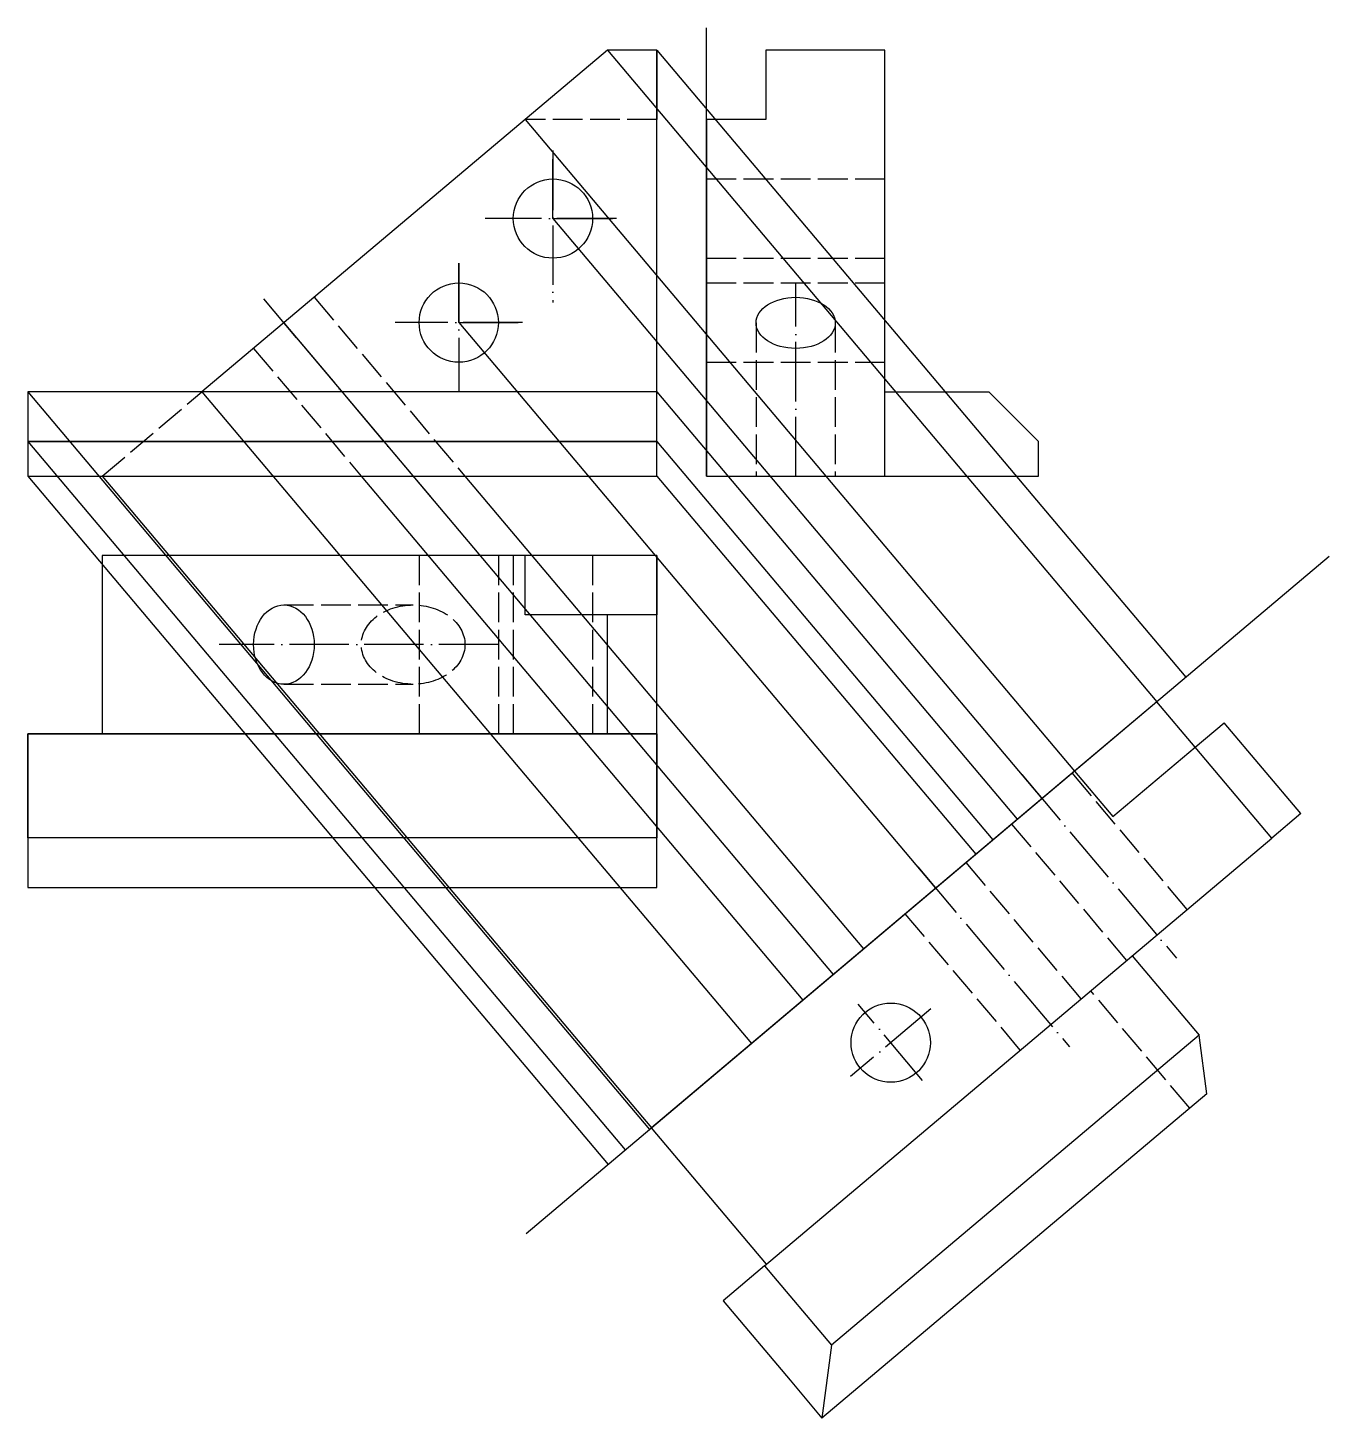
# Model space of a CAD drawing. Header units: metres. Extents: x -137 to 878, y -190 to 259.
# Drawn here: x -137 to 125.7, y -190.1 to 90.5 of the extents above; entities that cross this region are included whole.
import ezdxf

# ---------------------------------------------------------------- set-up
doc = ezdxf.new("R2010")
doc.units = ezdxf.units.M
doc.header["$LTSCALE"] = 0.5
doc.linetypes.add('ACAD_ISO02W100', pattern=[15, 12, -3])
doc.linetypes.add('ACAD_ISO04W100', pattern=[30, 24, -3, 0, -3])
for name, color, linetype in [('cotas', 114, 'Continuous'), ('eixos', 150, 'ACAD_ISO04W100'), ('não visivel', 1, 'ACAD_ISO02W100')]:
    doc.layers.add(name, color=color, linetype=linetype)
doc.layers.add('visivel', color=7, linetype='Continuous', lineweight=30)

msp = doc.modelspace()

# ---------------------------------------------------------------- linework, layer by layer
msp.add_line((36, 25.78), (36, 36.1))
at = {"layer": 'cotas'}
for p, q in [((0, 0), (0, 90.5)), ((-20, 86), (90.89, -45.52)), ((-10, 86), (96.73, -40.59)), ((-36.6, 72), (74.28, -59.52)), ((-31, 52), (67.7, -65.07)), ((-85.3, 30.94), (25.58, -100.58)), ((-50, 31), (46.25, -83.15)), ((-137, 17), (-11.5, -131.85)), ((-101.84, 17), (9.05, -114.52)), ((-10, 17), (62.73, -69.26)), ((-137, 7), (-16.43, -136)), ((-10, 7), (57.8, -73.41)), ((-137, 0), (-19.88, -138.91)), ((-122, 0), (-11.11, -131.52)), ((-69.68, 0), (19.47, -105.73)), ((-48.75, 0), (31.7, -95.42)), ((-10, 0), (54.35, -76.32)), ((-36.42, -152.85), (125.69, -16.17))]:
    msp.add_line(p, q, dxfattribs=at)
at = {"layer": 'eixos'}
for p, q in [((-31, 52), (-31, 65.71)), ((-31, 65.71), (-31, 35.08)), ((-18.18, 52), (-44.68, 52)), ((-31, 52), (-18.18, 52)), ((-50, 31), (-50, 43.02)), ((-50, 43.02), (-50, 17)), ((18, 0), (18, 39)), ((-82.78, 27.95), (-89.37, 35.77)), ((-89.37, 35.77), (-89.37, 35.77)), ((-37.11, 31), (-62.85, 31)), ((-50, 31), (-37.11, 31)), ((-82.78, 27.95), (-54.21, -5.94)), ((-42, -33.99), (-98.34, -33.99)), ((63.62, -60.23), (94.89, -97.31)), ((42.65, -78.88), (73.28, -115.21)), ((43.6, -121.95), (30.63, -106.56)), ((45.28, -107.51), (29.09, -121.16))]:
    msp.add_line(p, q, dxfattribs=at)
at = {"layer": 'não visivel'}
for p, q in [((-10, 72), (-36.6, 72)), ((0, 60), (36, 60)), ((0, 44), (36, 44)), ((0, 39), (36, 39)), ((-79.19, 36.1), (-48.75, 0)), ((10, 30.94), (10, 0)), ((26, 30.94), (26, 0)), ((-91.42, 25.78), (-69.68, 0)), ((0, 23), (36, 23)), ((-122, 0), (-101.84, 17)), ((-58, -15.99), (-58, -51.99)), ((-42, -15.99), (-42, -51.99)), ((-39, -15.99), (-39, -51.99)), ((-23, -15.99), (-23, -51.99)), ((-85.3, -25.99), (-59.22, -25.99)), ((-85.3, -41.99), (-59.22, -41.99)), ((97.02, -87.43), (73.82, -59.91)), ((61.59, -70.22), (84.79, -97.75)), ((52.36, -78), (75.57, -105.52)), ((63.34, -115.83), (40.13, -88.31)), ((97.54, -127.55), (77.56, -103.85))]:
    msp.add_line(p, q, dxfattribs=at)
msp.add_ellipse((-59.22, -33.99), major_axis=(10.46, 0), ratio=0.764522, dxfattribs=at)
at = {"layer": 'visivel'}
for p, q in [((-20, 86), (-101.84, 17)), ((-10, 86), (-20, 86)), ((-10, 17), (-10, 86)), ((-10, 86), (-10, 72)), ((36, 0), (36, 17)), ((36, 17), (57, 17)), ((57, 17), (67, 7)), ((67, 0), (67, 7)), ((36, 0), (67, 0)), ((-36.6, -27.99), (-36.6, -15.99)), ((-10, -15.99), (-10, -27.99)), ((-10, -27.99), (-36.6, -27.99)), ((-20, -51.99), (-20, -27.99)), ((90.89, -45.52), (74.28, -59.52)), ((98.62, -54.69), (90.89, -45.52)), ((98.62, -54.69), (104.47, -49.76)), ((119.94, -68.11), (104.47, -49.76)), ((-137, -51.99), (-122, -51.99)), ((82.02, -68.69), (98.62, -54.69)), ((114.09, -73.04), (98.62, -54.69)), ((74.28, -59.52), (-11.11, -131.52)), ((74.28, -59.52), (82.02, -68.69)), ((119.94, -68.11), (114.09, -73.04)), ((11.7, -159.37), (114.09, -73.04)), ((85.93, -96.78), (99.47, -112.84)), ((99.47, -112.84), (25.24, -175.42)), ((100.99, -124.64), (99.47, -112.84)), ((100.99, -124.64), (23.31, -190.13)), ((12.09, -159.04), (-11.11, -131.52)), ((11.7, -159.37), (3.33, -166.43)), ((11.7, -159.37), (25.24, -175.42)), ((3.33, -166.43), (16.86, -182.49)), ((25.24, -175.42), (23.31, -190.13)), ((16.86, -182.49), (23.31, -190.13))]:
    msp.add_line(p, q, dxfattribs=at)
for points in [[(0, 72), (0, 0), (36, 0), (36, 86), (12, 86)], [(12, 86), (12, 72), (0, 72)]]:
    msp.add_lwpolyline(points, dxfattribs=at)
for points in [[(-137, 7), (-10, 7), (-10, 17), (-137, 17)], [(-137, 0), (-10, 0), (-10, 7), (-137, 7)], [(-122, -51.99), (-10, -51.99), (-10, -15.99), (-122, -15.99)], [(-137, -82.99), (-10, -82.99), (-10, -51.99), (-137, -51.99)], [(-137, -51.99), (-10, -51.99), (-10, -72.99), (-137, -72.99)]]:
    msp.add_lwpolyline(points, close=True, dxfattribs=at)
for centre in [(-31, 52), (-50, 31), (37.19, -114.34)]:
    msp.add_circle(centre, 8, dxfattribs=at)
for centre, major_axis, ratio in [((18, 30.94), (-8, 0), 0.644597), ((-85.3, -33.99), (0, 8), 0.764522)]:
    msp.add_ellipse(centre, major_axis=major_axis, ratio=ratio, dxfattribs=at)

doc.saveas('drawing.dxf')
